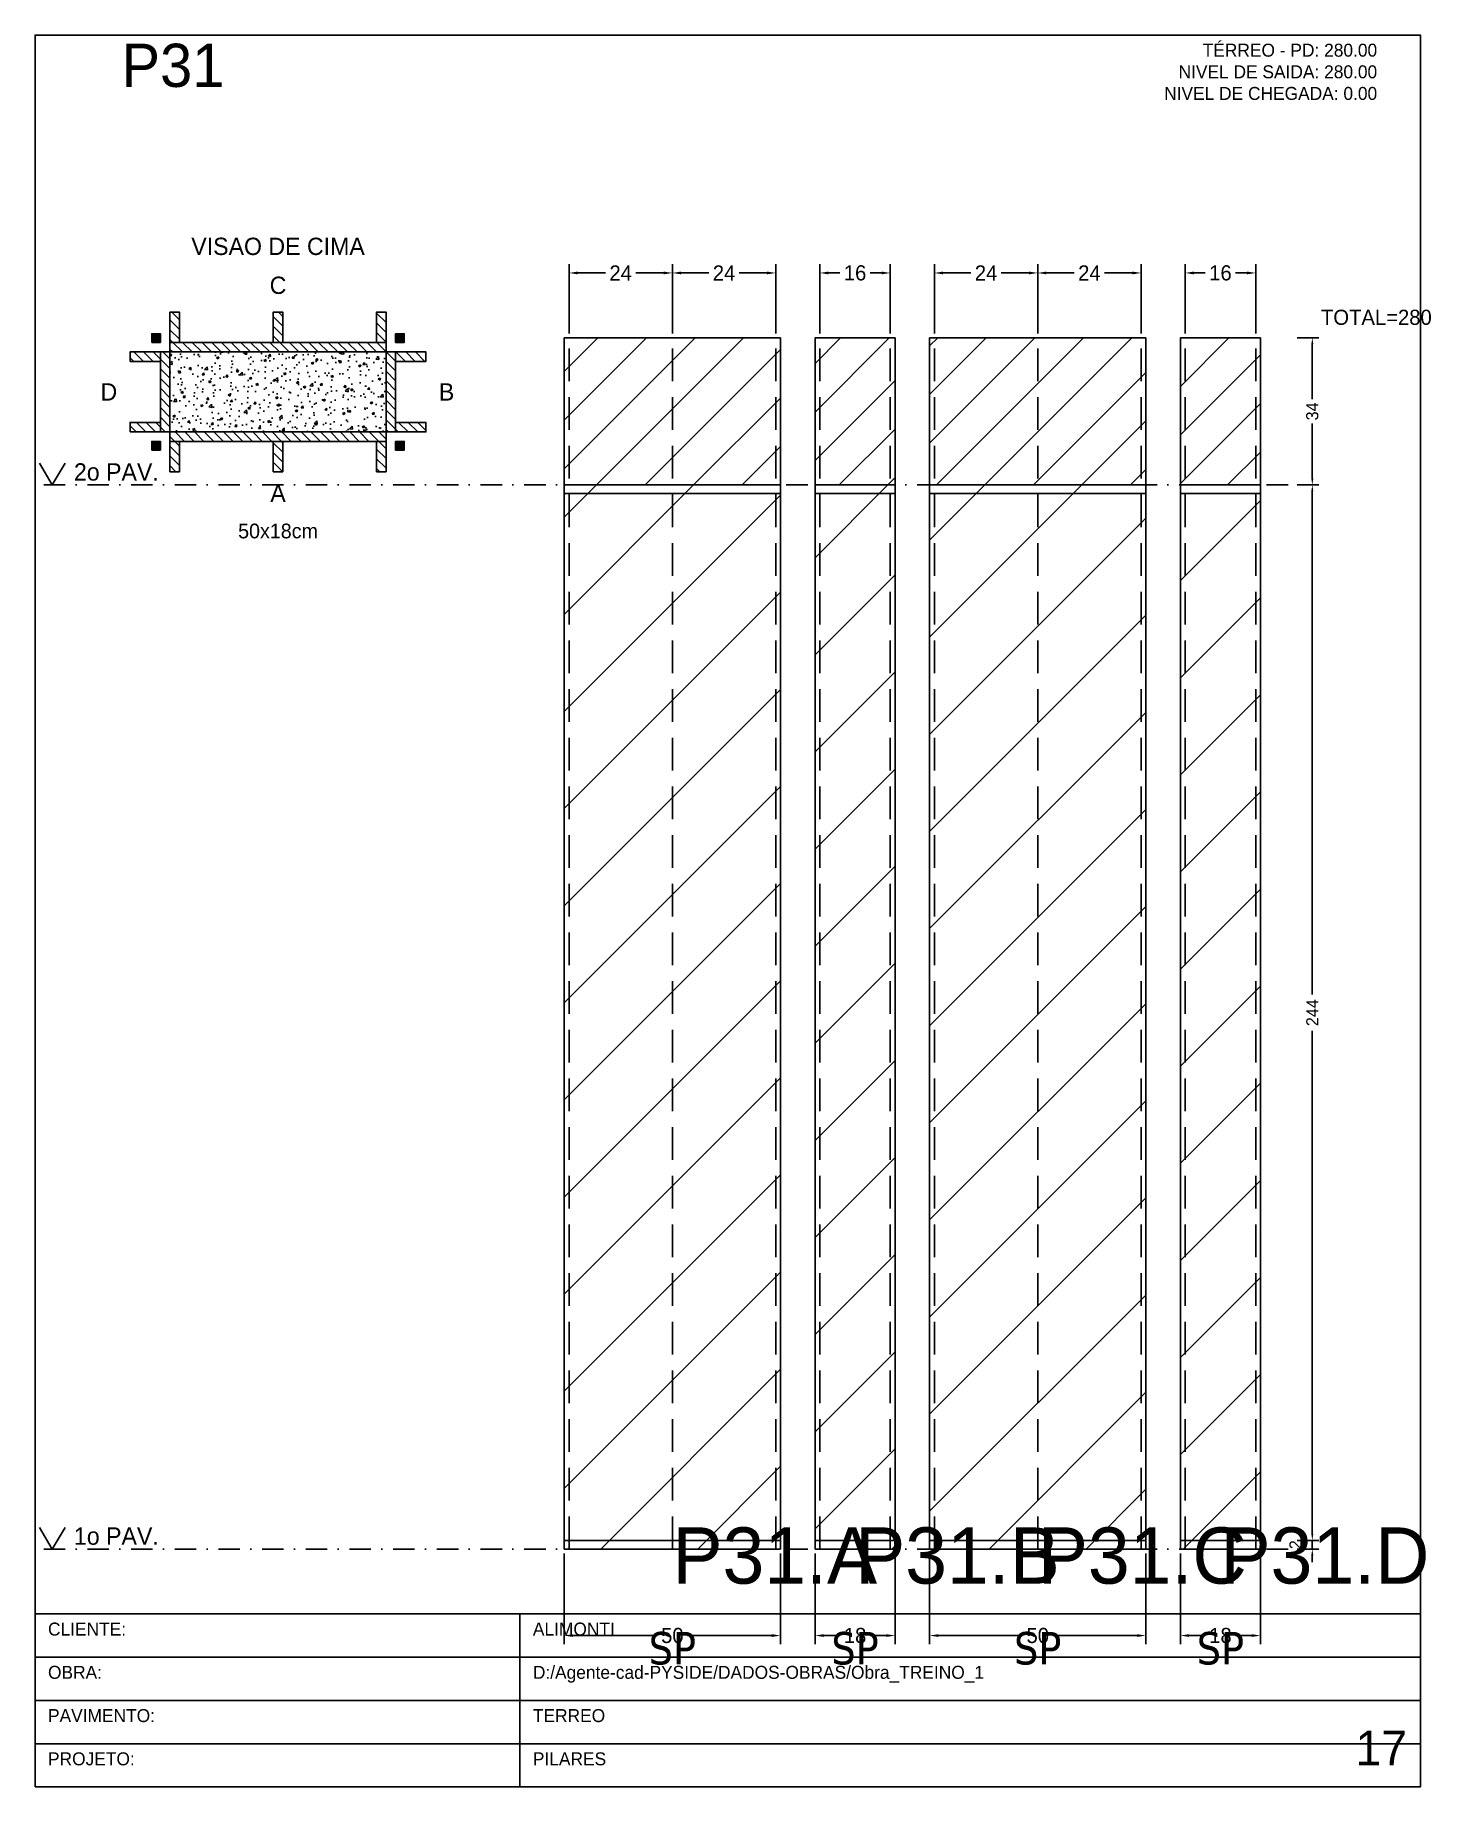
# Model space of a CAD drawing. Header units: metres. Extents: x 0 to 2095, y 0 to 2105.
# Drawn here: x 413.4 to 736.2, y 1275 to 1680 of the extents above; entities that cross this region are included whole.
import ezdxf
from ezdxf.enums import TextEntityAlignment as Align

# ---------------------------------------------------------------- set-up
doc = ezdxf.new("R2010")
doc.units = ezdxf.units.M
doc.linetypes.add('DIVIDE2', pattern=[0.25, 0.125, -0.0625, 0, -0.0625])
doc.linetypes.add('HIDDEN', pattern=[0.375, 0.25, -0.125])
for name, color, linetype in [('BORDA_CELULA', 9, 'Continuous'), ('CARIMBO', 255, 'Continuous'), ('CHAPA', 1, 'Continuous'), ('CONCRETO', 251, 'Continuous'), ('COTA', 241, 'Continuous'), ('Hachura', 251, 'Continuous'), ('LABEL_ID', 3, 'Continuous'), ('NOMENCLATURA', 7, 'Continuous'), ('Nível', 160, 'Continuous'), ('Painéis', 200, 'Continuous'), ('SARR_2.2x7', 40, 'Continuous'), ('Texto Seção', 7, 'Continuous'), ('TEXTO_GERAL', 7, 'Continuous')]:
    doc.layers.add(name, color=color, linetype=linetype)
doc.dimstyles.new('FACE_DIM', dxfattribs={"dimtxt": 3.5, "dimasz": 2, "dimexe": 2, "dimexo": 1, "dimgap": 1, "dimtad": 1, "dimdec": 0, "dimrnd": 1, "dimcen": 2.5, "dimclrd": 4, "dimclre": 4, "dimclrt": 4, "dimazin": 3, "dimtfac": 1, "dimtmove": 0, "dimatfit": 3})

msp = doc.modelspace()

# ---------------------------------------------------------------- texts
at = {"layer": 'CARIMBO', "color": 9}
for s, p in [('CLIENTE:', (416.4, 1310)), ('OBRA:', (416.4, 1300)), ('PAVIMENTO:', (416.4, 1290)), ('PROJETO:', (416.4, 1280))]:
    msp.add_text(s, height=3, dxfattribs=at).set_placement(p)
at = {"layer": 'COTA', "color": 241}
msp.add_text('TOTAL=280', height=3.5, dxfattribs=at).set_placement((710.8, 1613))
at = {"layer": 'Cota Secao (2x)', "color": 4}
msp.add_text('50x18cm', height=3.4, dxfattribs=at).set_placement((469.6, 1567.05), align=Align.TOP_CENTER)
at = {"layer": 'LABEL_ID', "color": 3}
msp.add_text('17', height=8, dxfattribs=at).set_placement((718.8, 1280))
at = {"layer": 'NOMENCLATURA', "color": 1}
msp.add_text('P31', height=10, dxfattribs=at).set_placement((433.4, 1668))
at = {"layer": 'Nível'}
for s, p in [('2o PAV.', (422.4, 1577)), ('1o PAV.', (422.4, 1331))]:
    msp.add_text(s, height=4, dxfattribs=at).set_placement(p)
at = {"layer": 'Texto Seção'}
for s, p in [('VISAO DE CIMA', (469.6, 1627.95)), ('C', (469.6, 1618.95))]:
    msp.add_text(s, height=4, dxfattribs=at).set_placement(p, align=Align.BOTTOM_CENTER)
msp.add_text('D', height=4, dxfattribs=at).set_placement((432.4, 1597.5), align=Align.MIDDLE_RIGHT)
msp.add_text('B', height=4, dxfattribs=at).set_placement((506.8, 1597.5), align=Align.MIDDLE_LEFT)
msp.add_text('A', height=4, dxfattribs=at).set_placement((469.6, 1576.05), align=Align.TOP_CENTER)
for s, p in [('P31.A', (560.8, 1322)), ('P31.B', (603.05, 1322)), ('P31.C', (645.3, 1322)), ('P31.D', (687.55, 1322))]:
    msp.add_text(s, height=13, dxfattribs=at).set_placement(p)
at = {"layer": 'TEXTO_GERAL', "color": 2}
for s, p in [('TÉRREO - PD: 280.00', (723.8, 1675)), ('NIVEL DE SAIDA: 280.00', (723.8, 1670)), ('NIVEL DE CHEGADA: 0.00', (723.8, 1665))]:
    msp.add_text(s, height=3, dxfattribs=at).set_placement(p, align=Align.RIGHT)
for s, p in [('ALIMONTI', (528.54, 1310)), ('D:/Agente-cad-PYSIDE/DADOS-OBRAS/Obra_TREINO_1', (528.54, 1300)), ('TERREO', (528.54, 1290)), ('PILARES', (528.54, 1280))]:
    msp.add_text(s, height=3, dxfattribs=at).set_placement(p)
at = {"layer": 'TEXTO_GERAL', "color": 4, "char_height": 7.5, "attachment_point": 5}
for insert in [(560.8, 1307), (603.05, 1307), (645.3, 1307), (687.55, 1307)]:
    msp.add_mtext('{\\fTahoma|b0|i0|c0|p34;\\C4;SP}', dxfattribs=dict(at, insert=insert))

# ---------------------------------------------------------------- blocks, each defined once
blk = doc.blocks.new('_CLOSEDFILLED')
at = {"color": 0, "linetype": 'BYBLOCK'}
blk.add_solid([(-1, 0.16), (0, 0), (-1, -0.16)], dxfattribs=at)
blk = doc.blocks.new('*D225')
at = {"color": 4}
for p, q in [((535.8, 1329), (535.8, 1308)), ((585.8, 1329), (585.8, 1308)), ((537.8, 1310), (557.3, 1310)), ((564.3, 1310), (583.8, 1310))]:
    blk.add_line(p, q, dxfattribs=at)
at = {"layer": 'Defpoints'}
for p in [(535.8, 1330), (585.8, 1330), (535.8, 1310)]:
    blk.add_point(p, dxfattribs=at)
at = {"color": 4, "xscale": 2, "yscale": 2, "rotation": 180}
blk.add_blockref('_CLOSEDFILLED', (535.8, 1310), dxfattribs=at)
at = {"color": 4, "xscale": 2, "yscale": 2}
blk.add_blockref('_CLOSEDFILLED', (585.8, 1310), dxfattribs=at)
at = {"color": 4, "insert": (560.8, 1310), "char_height": 3.5, "attachment_point": 5}
blk.add_mtext('50', dxfattribs=at)
blk = doc.blocks.new('*D226')
at = {"color": 4}
for p, q in [((536.9, 1611), (536.9, 1627)), ((538.9, 1625), (545.35, 1625)), ((552.35, 1625), (558.8, 1625)), ((560.8, 1611), (560.8, 1627))]:
    blk.add_line(p, q, dxfattribs=at)
at = {"layer": 'Defpoints'}
for p in [(536.9, 1625), (536.9, 1610), (560.8, 1610)]:
    blk.add_point(p, dxfattribs=at)
at = {"color": 4, "xscale": 2, "yscale": 2, "rotation": 180}
blk.add_blockref('_CLOSEDFILLED', (536.9, 1625), dxfattribs=at)
at = {"color": 4, "xscale": 2, "yscale": 2}
blk.add_blockref('_CLOSEDFILLED', (560.8, 1625), dxfattribs=at)
at = {"color": 4, "insert": (548.85, 1625), "char_height": 3.5, "attachment_point": 5}
blk.add_mtext('24', dxfattribs=at)
blk = doc.blocks.new('*D227')
at = {"color": 4}
for p, q in [((560.8, 1611), (560.8, 1627)), ((562.8, 1625), (569.25, 1625)), ((576.25, 1625), (582.7, 1625)), ((584.7, 1611), (584.7, 1627))]:
    blk.add_line(p, q, dxfattribs=at)
at = {"layer": 'Defpoints'}
for p in [(560.8, 1625), (560.8, 1610), (584.7, 1610)]:
    blk.add_point(p, dxfattribs=at)
at = {"color": 4, "xscale": 2, "yscale": 2, "rotation": 180}
blk.add_blockref('_CLOSEDFILLED', (560.8, 1625), dxfattribs=at)
at = {"color": 4, "xscale": 2, "yscale": 2}
blk.add_blockref('_CLOSEDFILLED', (584.7, 1625), dxfattribs=at)
at = {"color": 4, "insert": (572.75, 1625), "char_height": 3.5, "attachment_point": 5}
blk.add_mtext('24', dxfattribs=at)
blk = doc.blocks.new('*D228')
at = {"color": 4}
for p, q in [((593.8, 1329), (593.8, 1308)), ((612.3, 1329), (612.3, 1308)), ((595.8, 1310), (599.55, 1310)), ((606.55, 1310), (610.3, 1310))]:
    blk.add_line(p, q, dxfattribs=at)
at = {"layer": 'Defpoints'}
for p in [(593.8, 1330), (612.3, 1330), (593.8, 1310)]:
    blk.add_point(p, dxfattribs=at)
at = {"color": 4, "xscale": 2, "yscale": 2, "rotation": 180}
blk.add_blockref('_CLOSEDFILLED', (593.8, 1310), dxfattribs=at)
at = {"color": 4, "xscale": 2, "yscale": 2}
blk.add_blockref('_CLOSEDFILLED', (612.3, 1310), dxfattribs=at)
at = {"color": 4, "insert": (603.05, 1310), "char_height": 3.5, "attachment_point": 5}
blk.add_mtext('18', dxfattribs=at)
blk = doc.blocks.new('*D229')
at = {"color": 4}
for p, q in [((594.9, 1611), (594.9, 1627)), ((596.9, 1625), (599.55, 1625)), ((606.55, 1625), (609.2, 1625)), ((611.2, 1611), (611.2, 1627))]:
    blk.add_line(p, q, dxfattribs=at)
at = {"layer": 'Defpoints'}
for p in [(594.9, 1625), (594.9, 1610), (611.2, 1610)]:
    blk.add_point(p, dxfattribs=at)
at = {"color": 4, "xscale": 2, "yscale": 2, "rotation": 180}
blk.add_blockref('_CLOSEDFILLED', (594.9, 1625), dxfattribs=at)
at = {"color": 4, "xscale": 2, "yscale": 2}
blk.add_blockref('_CLOSEDFILLED', (611.2, 1625), dxfattribs=at)
at = {"color": 4, "insert": (603.05, 1625), "char_height": 3.5, "attachment_point": 5}
blk.add_mtext('16', dxfattribs=at)
blk = doc.blocks.new('*D230')
at = {"color": 4}
for p, q in [((620.3, 1329), (620.3, 1308)), ((670.3, 1329), (670.3, 1308)), ((622.3, 1310), (641.8, 1310)), ((648.8, 1310), (668.3, 1310))]:
    blk.add_line(p, q, dxfattribs=at)
at = {"layer": 'Defpoints'}
for p in [(620.3, 1330), (670.3, 1330), (620.3, 1310)]:
    blk.add_point(p, dxfattribs=at)
at = {"color": 4, "xscale": 2, "yscale": 2, "rotation": 180}
blk.add_blockref('_CLOSEDFILLED', (620.3, 1310), dxfattribs=at)
at = {"color": 4, "xscale": 2, "yscale": 2}
blk.add_blockref('_CLOSEDFILLED', (670.3, 1310), dxfattribs=at)
at = {"color": 4, "insert": (645.3, 1310), "char_height": 3.5, "attachment_point": 5}
blk.add_mtext('50', dxfattribs=at)
blk = doc.blocks.new('*D231')
at = {"color": 4}
for p, q in [((621.4, 1611), (621.4, 1627)), ((623.4, 1625), (629.85, 1625)), ((636.85, 1625), (643.3, 1625)), ((645.3, 1611), (645.3, 1627))]:
    blk.add_line(p, q, dxfattribs=at)
at = {"layer": 'Defpoints'}
for p in [(621.4, 1625), (621.4, 1610), (645.3, 1610)]:
    blk.add_point(p, dxfattribs=at)
at = {"color": 4, "xscale": 2, "yscale": 2, "rotation": 180}
blk.add_blockref('_CLOSEDFILLED', (621.4, 1625), dxfattribs=at)
at = {"color": 4, "xscale": 2, "yscale": 2}
blk.add_blockref('_CLOSEDFILLED', (645.3, 1625), dxfattribs=at)
at = {"color": 4, "insert": (633.35, 1625), "char_height": 3.5, "attachment_point": 5}
blk.add_mtext('24', dxfattribs=at)
blk = doc.blocks.new('*D232')
at = {"color": 4}
for p, q in [((645.3, 1611), (645.3, 1627)), ((647.3, 1625), (653.75, 1625)), ((660.75, 1625), (667.2, 1625)), ((669.2, 1611), (669.2, 1627))]:
    blk.add_line(p, q, dxfattribs=at)
at = {"layer": 'Defpoints'}
for p in [(645.3, 1625), (645.3, 1610), (669.2, 1610)]:
    blk.add_point(p, dxfattribs=at)
at = {"color": 4, "xscale": 2, "yscale": 2, "rotation": 180}
blk.add_blockref('_CLOSEDFILLED', (645.3, 1625), dxfattribs=at)
at = {"color": 4, "xscale": 2, "yscale": 2}
blk.add_blockref('_CLOSEDFILLED', (669.2, 1625), dxfattribs=at)
at = {"color": 4, "insert": (657.25, 1625), "char_height": 3.5, "attachment_point": 5}
blk.add_mtext('24', dxfattribs=at)
blk = doc.blocks.new('*D233')
at = {"color": 4}
for p, q in [((678.3, 1329), (678.3, 1308)), ((696.8, 1329), (696.8, 1308)), ((680.3, 1310), (684.05, 1310)), ((691.05, 1310), (694.8, 1310))]:
    blk.add_line(p, q, dxfattribs=at)
at = {"layer": 'Defpoints'}
for p in [(678.3, 1330), (696.8, 1330), (678.3, 1310)]:
    blk.add_point(p, dxfattribs=at)
at = {"color": 4, "xscale": 2, "yscale": 2, "rotation": 180}
blk.add_blockref('_CLOSEDFILLED', (678.3, 1310), dxfattribs=at)
at = {"color": 4, "xscale": 2, "yscale": 2}
blk.add_blockref('_CLOSEDFILLED', (696.8, 1310), dxfattribs=at)
at = {"color": 4, "insert": (687.55, 1310), "char_height": 3.5, "attachment_point": 5}
blk.add_mtext('18', dxfattribs=at)
blk = doc.blocks.new('*D234')
at = {"color": 4}
for p, q in [((679.4, 1611), (679.4, 1627)), ((681.4, 1625), (684.05, 1625)), ((691.05, 1625), (693.7, 1625)), ((695.7, 1611), (695.7, 1627))]:
    blk.add_line(p, q, dxfattribs=at)
at = {"layer": 'Defpoints'}
for p in [(679.4, 1625), (679.4, 1610), (695.7, 1610)]:
    blk.add_point(p, dxfattribs=at)
at = {"color": 4, "xscale": 2, "yscale": 2, "rotation": 180}
blk.add_blockref('_CLOSEDFILLED', (679.4, 1625), dxfattribs=at)
at = {"color": 4, "xscale": 2, "yscale": 2}
blk.add_blockref('_CLOSEDFILLED', (695.7, 1625), dxfattribs=at)
at = {"color": 4, "insert": (687.55, 1625), "char_height": 3.5, "attachment_point": 5}
blk.add_mtext('16', dxfattribs=at)
blk = doc.blocks.new('*D236')
at = {"color": 4}
for p, q in [((705.3, 1576), (710.3, 1576)), ((708.8, 1458.2), (708.8, 1574.5)), ((708.8, 1333.5), (708.8, 1449.8)), ((705.3, 1332), (710.3, 1332))]:
    blk.add_line(p, q, dxfattribs=at)
at = {"layer": 'Defpoints'}
for p in [(704.8, 1576), (704.8, 1332), (708.8, 1332)]:
    blk.add_point(p, dxfattribs=at)
at = {"color": 4, "xscale": 1.5, "yscale": 1.5}
for p, rotation in [((708.8, 1576), 90), ((708.8, 1332), 270)]:
    blk.add_blockref('_CLOSEDFILLED', p, dxfattribs=dict(at, rotation=rotation))
at = {"color": 4, "insert": (708.8, 1454), "char_height": 2.8, "attachment_point": 5, "rotation": 90}
blk.add_mtext('244', dxfattribs=at)
blk = doc.blocks.new('*D237')
at = {"color": 4}
for p, q in [((705.3, 1610), (710.3, 1610)), ((708.8, 1595.8), (708.8, 1608.5)), ((708.8, 1577.5), (708.8, 1590.2)), ((705.3, 1576), (710.3, 1576))]:
    blk.add_line(p, q, dxfattribs=at)
at = {"layer": 'Defpoints'}
for p in [(704.8, 1610), (704.8, 1576), (708.8, 1576)]:
    blk.add_point(p, dxfattribs=at)
at = {"color": 4, "xscale": 1.5, "yscale": 1.5}
for p, rotation in [((708.8, 1610), 90), ((708.8, 1576), 270)]:
    blk.add_blockref('_CLOSEDFILLED', p, dxfattribs=dict(at, rotation=rotation))
at = {"color": 4, "insert": (708.8, 1593), "char_height": 2.8, "attachment_point": 5, "rotation": 90}
blk.add_mtext('34', dxfattribs=at)

# ---------------------------------------------------------------- dimensions: what is measured, and where the dimension line sits
for base, p1, p2, picture, middle in [((536.9, 1625), (536.9, 1610), (560.8, 1610), '*D226', (548.85, 1625)), ((560.8, 1625), (560.8, 1610), (584.7, 1610), '*D227', (572.75, 1625)), ((594.9, 1625), (594.9, 1610), (611.2, 1610), '*D229', (603.05, 1625)), ((621.4, 1625), (621.4, 1610), (645.3, 1610), '*D231', (633.35, 1625)), ((645.3, 1625), (645.3, 1610), (669.2, 1610), '*D232', (657.25, 1625)), ((679.4, 1625), (679.4, 1610), (695.7, 1610), '*D234', (687.55, 1625)), ((535.8, 1310), (535.8, 1330), (585.8, 1330), '*D225', (560.8, 1310)), ((593.8, 1310), (593.8, 1330), (612.3, 1330), '*D228', (603.05, 1310)), ((620.3, 1310), (620.3, 1330), (670.3, 1330), '*D230', (645.3, 1310)), ((678.3, 1310), (678.3, 1330), (696.8, 1330), '*D233', (687.55, 1310))]:
    dim = msp.add_linear_dim(base=base, p1=p1, p2=p2, dimstyle='FACE_DIM')
    dim.commit()
    dim.dimension.update_dxf_attribs({"geometry": picture, "text_midpoint": middle})
for base, p1, p2, picture, middle in [((708.8, 1576), (704.8, 1576), (704.8, 1610), '*D237', (708.8, 1593)), ((708.8, 1332), (704.8, 1332), (704.8, 1576), '*D236', (708.8, 1454))]:
    dim = msp.add_linear_dim(base=base, p1=p1, p2=p2, angle=90, dimstyle='FACE_DIM', override={"dimtxt": 2.8, "dimasz": 1.5, "dimexe": 1.5, "dimexo": 0.5})
    dim.commit()
    dim.dimension.update_dxf_attribs({"geometry": picture, "text_midpoint": middle})
msp.add_linear_dim(base=(708.8, 1330), p1=(704.8, 1330), p2=(704.8, 1332), angle=90, dimstyle='FACE_DIM', override={"dimtxt": 2.8, "dimasz": 1.5, "dimexe": 1.5, "dimexo": 0.5}).render()

# ---------------------------------------------------------------- hatches: boundary and pattern name
at = {"layer": 'CHAPA'}
for points in [[(440.4, 1608.95), (442.4, 1608.95), (442.4, 1610.95), (440.4, 1610.95)], [(496.8, 1608.95), (498.8, 1608.95), (498.8, 1610.95), (496.8, 1610.95)], [(440.4, 1584.05), (442.4, 1584.05), (442.4, 1586.05), (440.4, 1586.05)], [(496.8, 1584.05), (498.8, 1584.05), (498.8, 1586.05), (496.8, 1586.05)]]:
    msp.add_hatch(color=1, dxfattribs=at).paths.add_polyline_path(points)
at = {"layer": 'COTA'}
h = msp.add_hatch(dxfattribs=at)
h.set_pattern_fill('AR-CONC', color=256, scale=0.03)
h.paths.add_polyline_path([(444.6, 1588.25), (494.6, 1588.25), (494.6, 1606.75), (444.6, 1606.75)])
at = {"layer": 'Hachura'}
h = msp.add_hatch(dxfattribs=at)
h.set_pattern_fill('ANSI31', color=256, scale=0.5, angle=270)
h.paths.add_polyline_path([(444.6, 1606.75), (494.6, 1606.75), (494.6, 1608.95), (444.6, 1608.95)])
h = msp.add_hatch(dxfattribs=at)
h.set_pattern_fill('ANSI31', color=256, scale=2.5)
h.paths.add_polyline_path([(535.8, 1576), (585.8, 1576), (585.8, 1610), (535.8, 1610)])
h = msp.add_hatch(dxfattribs=at)
h.set_pattern_fill('ANSI31', color=256, scale=2.5)
h.paths.add_polyline_path([(593.8, 1576), (612.3, 1576), (612.3, 1610), (593.8, 1610)])
h = msp.add_hatch(dxfattribs=at)
h.set_pattern_fill('ANSI31', color=256, scale=2.5)
h.paths.add_polyline_path([(620.3, 1576), (670.3, 1576), (670.3, 1610), (620.3, 1610)])
h = msp.add_hatch(dxfattribs=at)
h.set_pattern_fill('ANSI31', color=256, scale=2.5)
h.paths.add_polyline_path([(678.3, 1576), (696.8, 1576), (696.8, 1610), (678.3, 1610)])
h = msp.add_hatch(dxfattribs=at)
h.set_pattern_fill('ANSI31', color=256, scale=0.5, angle=270)
h.paths.add_polyline_path([(442.4, 1588.25), (444.6, 1588.25), (444.6, 1606.75), (442.4, 1606.75)])
h = msp.add_hatch(dxfattribs=at)
h.set_pattern_fill('ANSI31', color=256, scale=0.5, angle=270)
h.paths.add_polyline_path([(494.6, 1588.25), (496.8, 1588.25), (496.8, 1606.75), (494.6, 1606.75)])
h = msp.add_hatch(dxfattribs=at)
h.set_pattern_fill('ANSI31', color=256, scale=0.5, angle=270)
h.paths.add_polyline_path([(444.6, 1586.05), (494.6, 1586.05), (494.6, 1588.25), (444.6, 1588.25)])
h = msp.add_hatch(dxfattribs=at)
h.set_pattern_fill('ANSI31', color=256, scale=5)
h.paths.add_polyline_path([(535.8, 1330), (585.8, 1330), (585.8, 1576), (535.8, 1576)])
h = msp.add_hatch(dxfattribs=at)
h.set_pattern_fill('ANSI31', color=256, scale=5)
h.paths.add_polyline_path([(593.8, 1330), (612.3, 1330), (612.3, 1576), (593.8, 1576)])
h = msp.add_hatch(dxfattribs=at)
h.set_pattern_fill('ANSI31', color=256, scale=5)
h.paths.add_polyline_path([(620.3, 1330), (670.3, 1330), (670.3, 1576), (620.3, 1576)])
h = msp.add_hatch(dxfattribs=at)
h.set_pattern_fill('ANSI31', color=256, scale=5)
h.paths.add_polyline_path([(678.3, 1330), (696.8, 1330), (696.8, 1576), (678.3, 1576)])
at = {"layer": 'SARR_2.2x7'}
h = msp.add_hatch(dxfattribs=at)
h.set_pattern_fill('ANSI31', color=256, scale=0.5, angle=270)
h.paths.add_polyline_path([(444.6, 1608.95), (446.8, 1608.95), (446.8, 1615.95), (444.6, 1615.95)])
h = msp.add_hatch(dxfattribs=at)
h.set_pattern_fill('ANSI31', color=256, scale=0.5, angle=270)
h.paths.add_polyline_path([(468.5, 1608.95), (470.7, 1608.95), (470.7, 1615.95), (468.5, 1615.95)])
h = msp.add_hatch(dxfattribs=at)
h.set_pattern_fill('ANSI31', color=256, scale=0.5, angle=270)
h.paths.add_polyline_path([(492.4, 1608.95), (494.6, 1608.95), (494.6, 1615.95), (492.4, 1615.95)])
h = msp.add_hatch(dxfattribs=at)
h.set_pattern_fill('ANSI31', color=256, scale=0.5, angle=270)
h.paths.add_polyline_path([(435.4, 1604.55), (442.4, 1604.55), (442.4, 1606.75), (435.4, 1606.75)])
h = msp.add_hatch(dxfattribs=at)
h.set_pattern_fill('ANSI31', color=256, scale=0.5, angle=270)
h.paths.add_polyline_path([(496.8, 1604.55), (503.8, 1604.55), (503.8, 1606.75), (496.8, 1606.75)])
h = msp.add_hatch(dxfattribs=at)
h.set_pattern_fill('ANSI31', color=256, scale=0.5, angle=270)
h.paths.add_polyline_path([(435.4, 1588.25), (442.4, 1588.25), (442.4, 1590.45), (435.4, 1590.45)])
h = msp.add_hatch(dxfattribs=at)
h.set_pattern_fill('ANSI31', color=256, scale=0.5, angle=270)
h.paths.add_polyline_path([(496.8, 1588.25), (503.8, 1588.25), (503.8, 1590.45), (496.8, 1590.45)])
h = msp.add_hatch(dxfattribs=at)
h.set_pattern_fill('ANSI31', color=256, scale=0.5, angle=270)
h.paths.add_polyline_path([(444.6, 1579.05), (446.8, 1579.05), (446.8, 1586.05), (444.6, 1586.05)])
h = msp.add_hatch(dxfattribs=at)
h.set_pattern_fill('ANSI31', color=256, scale=0.5, angle=270)
h.paths.add_polyline_path([(468.5, 1579.05), (470.7, 1579.05), (470.7, 1586.05), (468.5, 1586.05)])
h = msp.add_hatch(dxfattribs=at)
h.set_pattern_fill('ANSI31', color=256, scale=0.5, angle=270)
h.paths.add_polyline_path([(492.4, 1579.05), (494.6, 1579.05), (494.6, 1586.05), (492.4, 1586.05)])

# ---------------------------------------------------------------- linework, layer by layer
at = {"layer": 'BORDA_CELULA', "color": 9}
msp.add_lwpolyline([(413.4, 1275), (733.8, 1275), (733.8, 1680), (413.4, 1680)], close=True, dxfattribs=at)
at = {"layer": 'CARIMBO', "color": 40}
for p, q in [((525.54, 1275), (525.54, 1315)), ((413.4, 1305), (733.8, 1305)), ((413.4, 1295), (733.8, 1295)), ((413.4, 1285), (733.8, 1285))]:
    msp.add_line(p, q, dxfattribs=at)
msp.add_lwpolyline([(413.4, 1275), (733.8, 1275), (733.8, 1315), (413.4, 1315)], close=True, dxfattribs=at)
at = {"layer": 'CHAPA', "color": 1}
for points in [[(440.4, 1608.95), (442.4, 1608.95), (442.4, 1610.95), (440.4, 1610.95)], [(496.8, 1608.95), (498.8, 1608.95), (498.8, 1610.95), (496.8, 1610.95)], [(440.4, 1584.05), (442.4, 1584.05), (442.4, 1586.05), (440.4, 1586.05)], [(496.8, 1584.05), (498.8, 1584.05), (498.8, 1586.05), (496.8, 1586.05)]]:
    msp.add_lwpolyline(points, close=True, dxfattribs=at)
at = {"layer": 'CONCRETO', "color": 2}
msp.add_lwpolyline([(444.6, 1588.25), (494.6, 1588.25), (494.6, 1606.75), (444.6, 1606.75)], close=True, dxfattribs=at)
at = {"layer": 'Nível'}
for p, q in [((414.4, 1581), (417.4, 1576)), ((420.4, 1581), (417.4, 1576)), ((414.4, 1335), (417.4, 1330)), ((420.4, 1335), (417.4, 1330))]:
    msp.add_line(p, q, dxfattribs=at)
at = {"layer": 'Nível', "linetype": 'DIVIDE2', "ltscale": 40}
for p, q in [((415.4, 1576), (709.8, 1576)), ((415.4, 1330), (709.8, 1330))]:
    msp.add_line(p, q, dxfattribs=at)
at = {"layer": 'Painéis'}
for p, q in [((535.8, 1574), (585.8, 1574)), ((593.8, 1574), (612.3, 1574)), ((620.3, 1574), (670.3, 1574)), ((678.3, 1574), (696.8, 1574)), ((535.8, 1332), (585.8, 1332)), ((593.8, 1332), (612.3, 1332)), ((620.3, 1332), (670.3, 1332)), ((678.3, 1332), (696.8, 1332))]:
    msp.add_line(p, q, dxfattribs=at)
for points in [[(444.6, 1606.75), (494.6, 1606.75), (494.6, 1608.95), (444.6, 1608.95)], [(535.8, 1576), (585.8, 1576), (585.8, 1610), (535.8, 1610)], [(593.8, 1576), (612.3, 1576), (612.3, 1610), (593.8, 1610)], [(620.3, 1576), (670.3, 1576), (670.3, 1610), (620.3, 1610)], [(678.3, 1576), (696.8, 1576), (696.8, 1610), (678.3, 1610)], [(442.4, 1588.25), (444.6, 1588.25), (444.6, 1606.75), (442.4, 1606.75)], [(494.6, 1588.25), (496.8, 1588.25), (496.8, 1606.75), (494.6, 1606.75)], [(444.6, 1586.05), (494.6, 1586.05), (494.6, 1588.25), (444.6, 1588.25)], [(535.8, 1330), (585.8, 1330), (585.8, 1576), (535.8, 1576)], [(593.8, 1330), (612.3, 1330), (612.3, 1576), (593.8, 1576)], [(620.3, 1330), (670.3, 1330), (670.3, 1576), (620.3, 1576)], [(678.3, 1330), (696.8, 1330), (696.8, 1576), (678.3, 1576)]]:
    msp.add_lwpolyline(points, close=True, dxfattribs=at)
at = {"layer": 'SARR_2.2x7', "linetype": 'HIDDEN', "ltscale": 30}
for p, q in [((536.9, 1330), (536.9, 1610)), ((560.8, 1330), (560.8, 1610)), ((584.7, 1330), (584.7, 1610)), ((594.9, 1330), (594.9, 1610)), ((611.2, 1330), (611.2, 1610)), ((621.4, 1330), (621.4, 1610)), ((645.3, 1330), (645.3, 1610)), ((669.2, 1330), (669.2, 1610)), ((679.4, 1330), (679.4, 1610)), ((695.7, 1330), (695.7, 1610))]:
    msp.add_line(p, q, dxfattribs=at)
at = {"layer": 'SARR_2.2x7'}
for points in [[(444.6, 1608.95), (446.8, 1608.95), (446.8, 1615.95), (444.6, 1615.95)], [(468.5, 1608.95), (470.7, 1608.95), (470.7, 1615.95), (468.5, 1615.95)], [(492.4, 1608.95), (494.6, 1608.95), (494.6, 1615.95), (492.4, 1615.95)], [(435.4, 1604.55), (442.4, 1604.55), (442.4, 1606.75), (435.4, 1606.75)], [(496.8, 1604.55), (503.8, 1604.55), (503.8, 1606.75), (496.8, 1606.75)], [(435.4, 1588.25), (442.4, 1588.25), (442.4, 1590.45), (435.4, 1590.45)], [(496.8, 1588.25), (503.8, 1588.25), (503.8, 1590.45), (496.8, 1590.45)], [(444.6, 1579.05), (446.8, 1579.05), (446.8, 1586.05), (444.6, 1586.05)], [(468.5, 1579.05), (470.7, 1579.05), (470.7, 1586.05), (468.5, 1586.05)], [(492.4, 1579.05), (494.6, 1579.05), (494.6, 1586.05), (492.4, 1586.05)]]:
    msp.add_lwpolyline(points, close=True, dxfattribs=at)

msp.set_redraw_order([(e.dxf.handle, doc.entitydb.next_handle()) for e in msp.query("TEXT MTEXT ATTDEF DIMENSION ARC_DIMENSION")])  # texts and dimensions are drawn at this point

doc.saveas('drawing.dxf')
